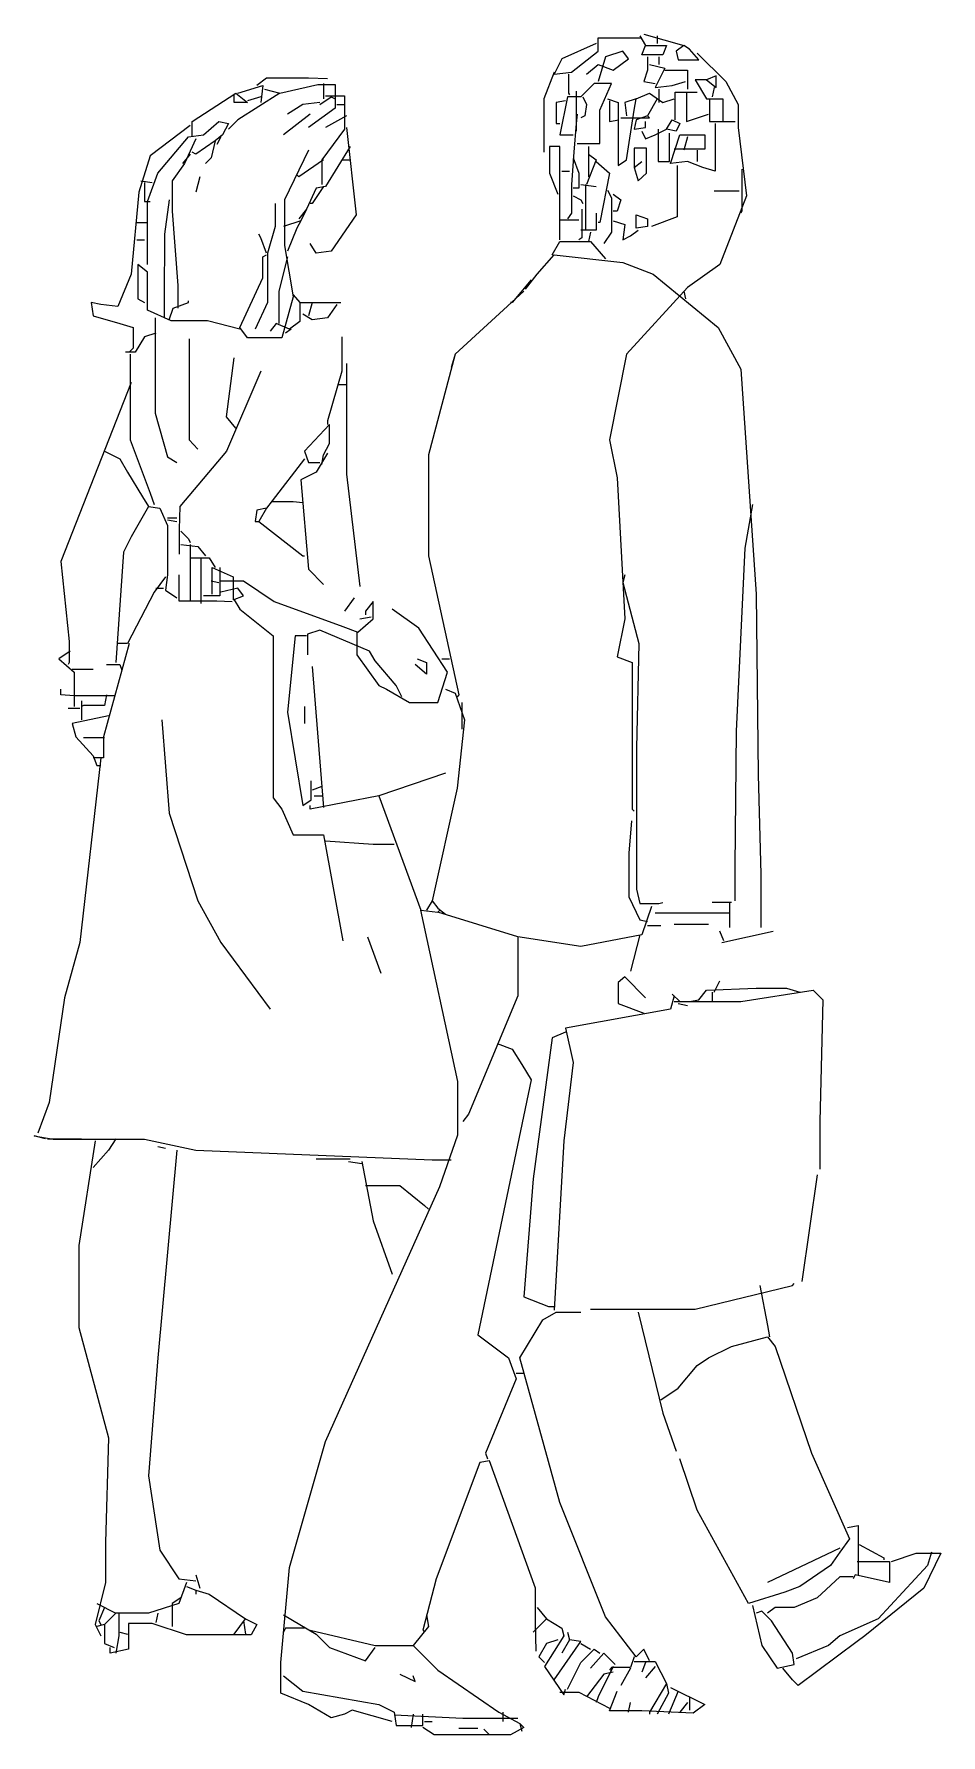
# Model space of a CAD drawing. Header units: millimetres. Extents: x 235.1 to 282.7, y 315.1 to 404.4.
import ezdxf

# ---------------------------------------------------------------- set-up
doc = ezdxf.new("R2010")
doc.units = ezdxf.units.MM
doc.layers.add('Standard', color=7, linetype='Continuous')

msp = doc.modelspace()

# ---------------------------------------------------------------- linework, layer by layer
at = {"layer": 'Standard', "linetype": 'Continuous'}
for points in [[(264.58, 403.853), (262.78, 403.053), (262.38, 402.253), (263.28, 402.353), (264.68, 403.453), (264.68, 404.153), (266.98, 404.153)], [(264.58, 403.853), (262.78, 403.053), (262.38, 402.253), (263.28, 402.353), (264.68, 403.453), (264.68, 404.153), (266.98, 404.153)], [(266.88, 404.253), (267.18, 403.753), (268.28, 403.753), (268.08, 403.253), (266.98, 403.253), (267.18, 403.753)], [(266.88, 404.253), (267.18, 403.753), (268.28, 403.753), (268.08, 403.253), (266.98, 403.253), (267.18, 403.753)], [(267.08, 404.353), (269.18, 403.753)], [(267.78, 404.253), (267.78, 403.853)], [(267.78, 404.253), (267.78, 403.853)], [(267.78, 404.253), (267.78, 403.853)], [(267.78, 404.253), (267.78, 403.853)], [(267.78, 404.253), (267.78, 403.853)], [(267.78, 404.253), (267.78, 403.853)], [(269.18, 403.753), (268.78, 403.453), (268.88, 403.003), (269.98, 403.003), (269.48, 403.553), (269.18, 403.753)], [(269.18, 403.753), (268.78, 403.453), (268.88, 403.003), (269.98, 403.003), (269.48, 403.553), (269.18, 403.753)], [(269.18, 403.753), (268.78, 403.453), (268.88, 403.003), (269.98, 403.003), (269.48, 403.553), (269.18, 403.753)], [(269.18, 403.753), (268.78, 403.453), (268.88, 403.003), (269.98, 403.003), (269.48, 403.553), (269.18, 403.753)], [(264.08, 402.253), (264.68, 402.753), (265.48, 402.453), (266.28, 403.053), (265.98, 403.453), (265.08, 403.153), (264.68, 401.853)], [(264.08, 402.253), (264.68, 402.753), (265.48, 402.453), (266.28, 403.053), (265.98, 403.453), (265.08, 403.153), (264.68, 401.853)], [(269.88, 403.353), (271.38, 401.853), (272.03, 400.653), (272.03, 399.453), (272.48, 395.853), (271.08, 392.253), (269.38, 391.053), (266.18, 387.553), (265.28, 383.053), (265.68, 381.053), (266.08, 373.653), (265.68, 371.653), (266.48, 371.353), (266.48, 368.053), (266.48, 363.653), (266.58, 363.553)], [(269.88, 403.353), (271.38, 401.853), (272.03, 400.653), (272.03, 399.453), (272.48, 395.853), (271.08, 392.253), (269.38, 391.053), (266.18, 387.553), (265.28, 383.053), (265.68, 381.053), (266.08, 373.653), (265.68, 371.653), (266.48, 371.353), (266.48, 368.053), (266.48, 363.653), (266.58, 363.553)], [(269.88, 403.353), (271.38, 401.853), (272.03, 400.653), (272.03, 399.453), (272.48, 395.853), (271.08, 392.253), (269.38, 391.053), (266.18, 387.553), (265.28, 383.053), (265.68, 381.053), (266.08, 373.653), (265.68, 371.653), (266.48, 371.353), (266.48, 368.053), (266.48, 363.653), (266.58, 363.553)], [(269.88, 403.353), (271.38, 401.853), (272.03, 400.653), (272.03, 399.453), (272.48, 395.853), (271.08, 392.253), (269.38, 391.053), (266.18, 387.553), (265.28, 383.053), (265.68, 381.053), (266.08, 373.653), (265.68, 371.653), (266.48, 371.353), (266.48, 368.053), (266.48, 363.653), (266.58, 363.553)], [(269.88, 403.353), (271.38, 401.853), (272.03, 400.653), (272.03, 399.453), (272.48, 395.853), (271.08, 392.253), (269.38, 391.053), (266.18, 387.553), (265.28, 383.053), (265.68, 381.053), (266.08, 373.653), (265.68, 371.653), (266.48, 371.353), (266.48, 368.053), (266.48, 363.653), (266.58, 363.553)], [(269.88, 403.353), (271.38, 401.853), (272.03, 400.653), (272.03, 399.453), (272.48, 395.853), (271.08, 392.253), (269.38, 391.053), (266.18, 387.553), (265.28, 383.053), (265.68, 381.053), (266.08, 373.653), (265.68, 371.653), (266.48, 371.353), (266.48, 368.053), (266.48, 363.653), (266.58, 363.553)], [(269.88, 403.353), (271.38, 401.853), (272.03, 400.653), (272.03, 399.453), (272.48, 395.853), (271.08, 392.253), (269.38, 391.053), (266.18, 387.553), (265.28, 383.053), (265.68, 381.053), (266.08, 373.653), (265.68, 371.653), (266.48, 371.353), (266.48, 368.053), (266.48, 363.653), (266.58, 363.553)], [(269.88, 403.353), (271.38, 401.853), (272.03, 400.653), (272.03, 399.453), (272.48, 395.853), (271.08, 392.253), (269.38, 391.053), (266.18, 387.553), (265.28, 383.053), (265.68, 381.053), (266.08, 373.653), (265.68, 371.653), (266.48, 371.353), (266.48, 368.053), (266.48, 363.653), (266.58, 363.553)], [(267.28, 403.153), (267.28, 402.453), (267.08, 401.853), (267.68, 401.753)], [(267.28, 403.153), (267.28, 402.453), (267.08, 401.853), (267.68, 401.753)], [(267.28, 403.153), (267.28, 402.453), (267.08, 401.853), (267.68, 401.753)], [(267.38, 402.753), (268.18, 402.553), (267.68, 401.553), (268.58, 401.653), (269.28, 401.853)], [(267.88, 403.153), (267.88, 402.753)], [(267.88, 403.153), (267.88, 402.753)], [(267.88, 403.153), (267.88, 402.753)], [(250.48, 402.003), (249.48, 402.028), (247.28, 402.028), (246.78, 401.653)], [(250.48, 402.003), (249.48, 402.028), (247.28, 402.028), (246.78, 401.653)], [(250.48, 402.003), (249.48, 402.028), (247.28, 402.028), (246.78, 401.653)], [(250.48, 402.003), (249.48, 402.028), (247.28, 402.028), (246.78, 401.653)], [(250.48, 402.003), (249.48, 402.028), (247.28, 402.028), (246.78, 401.653)], [(250.48, 402.003), (249.48, 402.028), (247.28, 402.028), (246.78, 401.653)], [(262.38, 402.353), (261.83, 400.953), (261.83, 398.153)], [(262.38, 402.353), (261.83, 400.953), (261.83, 398.153)], [(262.38, 402.353), (261.83, 400.953), (261.83, 398.153)], [(263.13, 402.253), (263.13, 401.253), (263.18, 401.153)], [(263.13, 402.253), (263.13, 401.253), (263.18, 401.153)], [(263.13, 402.253), (263.13, 401.253), (263.18, 401.153)], [(263.13, 402.253), (263.13, 401.253), (263.18, 401.153)], [(268.18, 402.453), (269.38, 402.453), (269.38, 401.453)], [(268.18, 402.453), (269.38, 402.453), (269.38, 401.453)], [(268.18, 402.453), (269.38, 402.453), (269.38, 401.453)], [(270.38, 401.953), (269.78, 401.953), (270.38, 400.953), (271.23, 400.953), (271.23, 399.753)], [(270.38, 401.953), (270.88, 401.553), (270.88, 402.153), (270.38, 401.953)], [(243.38, 398.953), (243.38, 399.753), (245.68, 401.253), (246.28, 400.753), (245.58, 400.753), (245.58, 401.153)], [(243.38, 398.953), (243.38, 399.753), (245.68, 401.253), (246.28, 400.753), (245.58, 400.753), (245.58, 401.153)], [(243.38, 398.953), (243.38, 399.753), (245.68, 401.253), (246.28, 400.753), (245.58, 400.753), (245.58, 401.153)], [(243.38, 398.953), (243.38, 399.753), (245.68, 401.253), (246.28, 400.753), (245.58, 400.753), (245.58, 401.153)], [(243.38, 398.953), (243.38, 399.753), (245.68, 401.253), (246.28, 400.753), (245.58, 400.753), (245.58, 401.153)], [(247.18, 401.453), (247.98, 401.253), (245.78, 399.853), (245.28, 399.353)], [(245.78, 401.253), (247.08, 401.653), (246.98, 400.753)], [(246.98, 401.053), (246.28, 400.853)], [(247.98, 401.253), (249.98, 401.703), (250.88, 401.703), (250.88, 400.453), (249.48, 399.453)], [(247.98, 401.253), (249.98, 401.703), (250.88, 401.703), (250.88, 400.453), (249.48, 399.453)], [(247.98, 401.253), (249.98, 401.703), (250.88, 401.703), (250.88, 400.453), (249.48, 399.453)], [(250.08, 400.653), (250.68, 401.053), (250.88, 400.953)], [(250.38, 401.103), (251.38, 401.103), (251.38, 399.353), (250.18, 397.753), (250.18, 396.453)], [(250.28, 401.753), (250.28, 400.953)], [(250.28, 401.753), (250.28, 400.953)], [(250.28, 401.753), (250.28, 400.953)], [(263.58, 398.603), (264.78, 398.603), (264.78, 400.353), (265.38, 401.753), (264.48, 401.753), (263.78, 401.053), (263.08, 401.053), (262.68, 399.053), (263.38, 399.053)], [(263.53, 401.353), (263.53, 399.253), (263.48, 399.253)], [(263.88, 401.053), (264.08, 400.653), (263.98, 400.053), (263.78, 399.953)], [(266.68, 400.953), (267.38, 401.253), (268.08, 400.753), (268.68, 400.953)], [(266.68, 400.953), (267.38, 401.253), (268.08, 400.753), (268.68, 400.953)], [(266.68, 400.953), (267.38, 401.253), (268.08, 400.753), (268.68, 400.953)], [(266.68, 400.953), (267.38, 401.253), (268.08, 400.753), (268.68, 400.953)], [(266.68, 400.953), (267.38, 401.253), (268.08, 400.753), (268.68, 400.953)], [(267.88, 401.453), (267.88, 400.753)], [(268.73, 399.853), (268.73, 401.303), (269.88, 401.303)], [(269.33, 401.253), (269.33, 399.753), (270.48, 400.153)], [(269.33, 401.253), (269.33, 399.753), (270.48, 400.153)], [(269.33, 401.253), (269.33, 399.753), (270.48, 400.153)], [(269.33, 401.253), (269.33, 399.753), (270.48, 400.153)], [(270.78, 401.553), (270.68, 401.053)], [(270.78, 401.553), (270.68, 401.053)], [(270.78, 401.553), (270.68, 401.053)], [(249.58, 400.153), (248.18, 399.053)], [(249.58, 400.153), (248.18, 399.053)], [(249.58, 400.153), (248.18, 399.053)], [(250.08, 400.753), (249.18, 400.653), (248.38, 400.153)], [(250.08, 400.753), (249.18, 400.653), (248.38, 400.153)], [(250.08, 400.753), (249.18, 400.653), (248.38, 400.153)], [(250.08, 400.753), (249.18, 400.653), (248.38, 400.153)], [(250.08, 400.753), (249.18, 400.653), (248.38, 400.153)], [(250.08, 400.753), (249.18, 400.653), (248.38, 400.153)], [(250.08, 400.753), (249.18, 400.653), (248.38, 400.153)], [(250.08, 400.753), (249.18, 400.653), (248.38, 400.153)], [(250.98, 400.653), (251.38, 400.653)], [(262.98, 400.853), (262.48, 400.753), (262.48, 399.653), (262.68, 399.653)], [(263.58, 400.153), (263.53, 399.653), (263.405, 398.153), (263.292, 396.453), (263.292, 394.953), (263.08, 394.653)], [(263.58, 400.153), (263.53, 399.653), (263.405, 398.153), (263.292, 396.453), (263.292, 394.953), (263.08, 394.653)], [(263.58, 400.153), (263.53, 399.653), (263.405, 398.153), (263.292, 396.453), (263.292, 394.953), (263.08, 394.653)], [(265.18, 400.953), (265.73, 400.753), (265.73, 397.453), (266.18, 397.753), (266.58, 400.353), (266.68, 400.953), (266.08, 400.753), (266.18, 400.053)], [(265.18, 400.953), (265.73, 400.753), (265.73, 397.453), (266.18, 397.753), (266.58, 400.353), (266.68, 400.953), (266.08, 400.753), (266.18, 400.053)], [(265.18, 400.953), (265.73, 400.753), (265.73, 397.453), (266.18, 397.753), (266.58, 400.353), (266.68, 400.953), (266.08, 400.753), (266.18, 400.053)], [(265.18, 400.953), (265.73, 400.753), (265.73, 397.453), (266.18, 397.753), (266.58, 400.353), (266.68, 400.953), (266.08, 400.753), (266.18, 400.053)], [(265.18, 400.953), (265.73, 400.753), (265.73, 397.453), (266.18, 397.753), (266.58, 400.353), (266.68, 400.953), (266.08, 400.753), (266.18, 400.053)], [(265.28, 400.853), (265.28, 399.753), (265.78, 399.853)], [(265.28, 400.853), (265.28, 399.753), (265.78, 399.853)], [(265.28, 400.853), (265.28, 399.753), (265.78, 399.853)], [(267.78, 400.953), (267.28, 400.053), (266.68, 399.853), (266.58, 399.353), (267.18, 399.453), (267.18, 399.753)], [(270.53, 400.953), (270.53, 399.753), (271.88, 399.753)], [(243.28, 399.553), (241.18, 397.953), (240.58, 396.053), (240.18, 391.753), (239.48, 390.053), (238.58, 390.153), (238.08, 390.253), (238.18, 389.553), (239.58, 389.153), (240.28, 388.953), (240.28, 387.853), (240.08, 387.653)], [(241.03, 392.253), (241.03, 395.553), (241.58, 397.053), (243.18, 398.953), (243.98, 399.053), (244.78, 399.753), (245.28, 399.653), (244.98, 399.053), (244.58, 398.753), (244.38, 397.853), (244.08, 397.553)], [(241.03, 392.253), (241.03, 395.553), (241.58, 397.053), (243.18, 398.953), (243.98, 399.053), (244.78, 399.753), (245.28, 399.653), (244.98, 399.053), (244.58, 398.753), (244.38, 397.853), (244.08, 397.553)], [(251.48, 399.453), (251.98, 394.853), (250.68, 392.953), (249.88, 392.853), (249.58, 393.353)], [(251.48, 400.053), (250.38, 399.453)], [(251.48, 400.053), (250.38, 399.453)], [(251.48, 400.053), (250.38, 399.453)], [(251.48, 400.053), (250.38, 399.453)], [(265.88, 399.953), (267.38, 399.953), (267.28, 400.053)], [(266.98, 399.253), (267.18, 398.853), (267.68, 399.053), (268.28, 399.353)], [(266.98, 399.253), (267.18, 398.853), (267.68, 399.053), (268.28, 399.353)], [(266.98, 399.253), (267.18, 398.853), (267.68, 399.053), (268.28, 399.353)], [(266.98, 399.253), (267.18, 398.853), (267.68, 399.053), (268.28, 399.353)], [(266.98, 399.253), (267.18, 398.853), (267.68, 399.053), (268.28, 399.353)], [(266.98, 399.253), (267.18, 398.853), (267.68, 399.053), (268.28, 399.353)], [(266.98, 399.253), (267.18, 398.853), (267.68, 399.053), (268.28, 399.353)], [(266.98, 399.253), (267.18, 398.853), (267.68, 399.053), (268.28, 399.353)], [(267.83, 399.353), (267.83, 397.653), (268.43, 397.653), (268.43, 399.153)], [(268.58, 399.853), (268.98, 399.653), (268.78, 399.253), (268.28, 399.353), (268.58, 399.853)], [(268.58, 399.853), (268.98, 399.653), (268.78, 399.253), (268.28, 399.353), (268.58, 399.853)], [(268.58, 399.853), (268.98, 399.653), (268.78, 399.253), (268.28, 399.353), (268.58, 399.853)], [(270.83, 399.653), (270.83, 397.153), (270.18, 397.353), (269.38, 397.653), (268.48, 397.553), (268.98, 399.053), (270.28, 399.053), (270.28, 398.303), (268.68, 398.303)], [(270.83, 399.653), (270.83, 397.153), (270.18, 397.353), (269.38, 397.653), (268.48, 397.553), (268.98, 399.053), (270.28, 399.053), (270.28, 398.303), (268.68, 398.303)], [(270.83, 399.653), (270.83, 397.153), (270.18, 397.353), (269.38, 397.653), (268.48, 397.553), (268.98, 399.053), (270.28, 399.053), (270.28, 398.303), (268.68, 398.303)], [(270.83, 399.653), (270.83, 397.153), (270.18, 397.353), (269.38, 397.653), (268.48, 397.553), (268.98, 399.053), (270.28, 399.053), (270.28, 398.303), (268.68, 398.303)], [(243.58, 398.853), (242.98, 397.553), (242.33, 396.653), (242.33, 395.053), (242.63, 391.153), (242.63, 389.953)], [(243.58, 398.853), (242.98, 397.553), (242.33, 396.653), (242.33, 395.053), (242.63, 391.153), (242.63, 389.953)], [(244.58, 398.753), (243.58, 398.053), (243.38, 398.153)], [(244.58, 398.753), (243.58, 398.053), (243.38, 398.153)], [(244.58, 398.753), (243.58, 398.053), (243.38, 398.153)], [(244.58, 398.753), (243.58, 398.053), (243.38, 398.153)], [(244.58, 398.753), (243.58, 398.053), (243.38, 398.153)], [(244.88, 398.953), (244.68, 398.553)], [(244.88, 398.953), (244.68, 398.553)], [(251.68, 398.453), (250.38, 396.353), (249.88, 396.253), (249.38, 395.153), (248.98, 394.653)], [(262.68, 393.553), (262.68, 395.953), (262.68, 398.453), (262.13, 398.453), (262.13, 397.053), (262.58, 395.953)], [(264.18, 398.453), (264.18, 396.853)], [(264.18, 398.453), (264.18, 396.853)], [(264.18, 398.453), (264.18, 396.853)], [(264.18, 398.453), (264.18, 396.853)], [(266.58, 397.353), (266.78, 396.653), (267.23, 397.053), (267.23, 398.353), (266.58, 398.353), (266.58, 397.353), (266.98, 397.653)], [(266.58, 397.353), (266.78, 396.653), (267.23, 397.053), (267.23, 398.353), (266.58, 398.353), (266.58, 397.353), (266.98, 397.653)], [(266.58, 397.353), (266.78, 396.653), (267.23, 397.053), (267.23, 398.353), (266.58, 398.353), (266.58, 397.353), (266.98, 397.653)], [(266.58, 397.353), (266.78, 396.653), (267.23, 397.053), (267.23, 398.353), (266.58, 398.353), (266.58, 397.353), (266.98, 397.653)], [(269.38, 398.953), (269.18, 398.253)], [(243.28, 398.053), (242.88, 397.553)], [(243.28, 398.053), (242.88, 397.553)], [(243.28, 398.053), (242.88, 397.553)], [(243.28, 398.053), (242.88, 397.553)], [(243.28, 398.053), (242.88, 397.553)], [(243.28, 398.053), (242.88, 397.553)], [(243.28, 398.053), (242.88, 397.553)], [(243.28, 398.053), (242.88, 397.553)], [(243.28, 398.053), (242.88, 397.553)], [(243.28, 398.053), (242.88, 397.553)], [(243.28, 398.053), (242.88, 397.553)], [(243.28, 398.053), (242.88, 397.553)], [(243.28, 398.053), (242.88, 397.553)], [(243.28, 398.053), (242.88, 397.553)], [(243.28, 398.053), (242.88, 397.553)], [(243.28, 398.053), (242.88, 397.553)], [(249.48, 398.253), (248.23, 395.653), (248.23, 393.253), (248.68, 390.553), (248.08, 388.403), (246.28, 388.403), (245.88, 388.953), (247.08, 391.553), (247.08, 392.653), (247.28, 392.753)], [(249.48, 398.253), (248.23, 395.653), (248.23, 393.253), (248.68, 390.553), (248.08, 388.403), (246.28, 388.403), (245.88, 388.953), (247.08, 391.553), (247.08, 392.653), (247.28, 392.753)], [(250.28, 397.753), (248.98, 396.853), (248.88, 396.953)], [(250.28, 397.753), (248.98, 396.853), (248.88, 396.953)], [(251.28, 397.753), (251.68, 397.753)], [(251.28, 397.753), (251.68, 397.753)], [(263.38, 397.853), (263.68, 397.053), (263.68, 396.253), (263.38, 396.253)], [(263.38, 397.853), (263.68, 397.053), (263.68, 396.253), (263.38, 396.253)], [(263.38, 397.853), (263.68, 397.053), (263.68, 396.253), (263.38, 396.253)], [(263.38, 397.853), (263.68, 397.053), (263.68, 396.253), (263.38, 396.253)], [(264.18, 398.053), (264.58, 397.753), (264.08, 396.453)], [(264.18, 398.053), (264.58, 397.753), (264.08, 396.453)], [(264.18, 398.053), (264.58, 397.753), (264.08, 396.453)], [(264.18, 398.053), (264.58, 397.753), (264.08, 396.453)], [(264.18, 398.053), (264.58, 397.753), (264.08, 396.453)], [(264.58, 397.653), (265.28, 397.053), (264.78, 394.453), (264.68, 394.453)], [(264.58, 397.653), (265.28, 397.053), (264.78, 394.453), (264.68, 394.453)], [(268.83, 397.453), (268.83, 394.753), (267.48, 394.253)], [(268.83, 397.453), (268.83, 394.753), (267.48, 394.253)], [(269.88, 398.253), (269.88, 397.653)], [(269.88, 398.253), (269.88, 397.653)], [(240.68, 396.653), (241.28, 396.553)], [(240.88, 396.553), (240.88, 395.553), (241.18, 395.553)], [(240.88, 396.553), (240.88, 395.553), (241.18, 395.553)], [(240.88, 396.553), (240.88, 395.553), (241.18, 395.553)], [(240.88, 396.553), (240.88, 395.553), (241.18, 395.553)], [(240.88, 396.553), (240.88, 395.553), (241.18, 395.553)], [(240.88, 396.553), (240.88, 395.553), (241.18, 395.553)], [(243.78, 396.853), (243.58, 396.053)], [(243.78, 396.853), (243.58, 396.053)], [(243.78, 396.853), (243.58, 396.053)], [(243.78, 396.853), (243.58, 396.053)], [(243.78, 396.853), (243.58, 396.053)], [(243.78, 396.853), (243.58, 396.053)], [(243.78, 396.853), (243.58, 396.053)], [(262.78, 397.153), (263.18, 397.153)], [(272.23, 397.253), (272.23, 395.053), (272.18, 394.953)], [(272.23, 397.253), (272.23, 395.053), (272.18, 394.953)], [(272.23, 397.253), (272.23, 395.053), (272.18, 394.953)], [(272.23, 397.253), (272.23, 395.053), (272.18, 394.953)], [(272.23, 397.253), (272.23, 395.053), (272.18, 394.953)], [(272.23, 397.253), (272.23, 395.053), (272.18, 394.953)], [(272.23, 397.253), (272.23, 395.053), (272.18, 394.953)], [(242.18, 395.653), (241.93, 393.853), (241.905, 390.453), (241.905, 389.453)], [(250.28, 396.353), (249.68, 395.453), (249.58, 395.453)], [(250.28, 396.353), (249.68, 395.453), (249.58, 395.453)], [(250.28, 396.353), (249.68, 395.453), (249.58, 395.453)], [(250.28, 396.353), (249.68, 395.453), (249.58, 395.453)], [(263.38, 395.853), (263.78, 395.653), (263.88, 395.453)], [(263.38, 395.853), (263.78, 395.653), (263.88, 395.453)], [(263.38, 395.853), (263.78, 395.653), (263.88, 395.453)], [(263.38, 395.853), (263.78, 395.653), (263.88, 395.453)], [(263.38, 395.853), (263.78, 395.653), (263.88, 395.453)], [(263.38, 395.853), (263.78, 395.653), (263.88, 395.453)], [(263.38, 395.853), (263.78, 395.653), (263.88, 395.453)], [(263.78, 396.453), (264.58, 396.353)], [(263.78, 396.453), (264.58, 396.353)], [(264.03, 396.453), (264.03, 394.053)], [(264.03, 396.453), (264.03, 394.053)], [(264.03, 396.453), (264.03, 394.053)], [(265.18, 396.153), (265.38, 395.753), (265.38, 393.953), (264.98, 393.353)], [(265.18, 396.153), (265.38, 395.753), (265.38, 393.953), (264.98, 393.353)], [(265.48, 395.953), (265.88, 395.653), (265.68, 395.053), (265.48, 395.053)], [(265.48, 395.953), (265.88, 395.653), (265.68, 395.053), (265.48, 395.053)], [(272.08, 396.103), (270.78, 396.103)], [(272.08, 396.103), (270.78, 396.103)], [(272.08, 396.103), (270.78, 396.103)], [(247.73, 395.453), (247.73, 394.253), (247.33, 392.853), (247.33, 390.253), (246.68, 388.853)], [(247.73, 395.453), (247.73, 394.253), (247.33, 392.853), (247.33, 390.253), (246.68, 388.853)], [(247.73, 395.453), (247.73, 394.253), (247.33, 392.853), (247.33, 390.253), (246.68, 388.853)], [(247.73, 395.453), (247.73, 394.253), (247.33, 392.853), (247.33, 390.253), (246.68, 388.853)], [(247.73, 395.453), (247.73, 394.253), (247.33, 392.853), (247.33, 390.253), (246.68, 388.853)], [(247.73, 395.453), (247.73, 394.253), (247.33, 392.853), (247.33, 390.253), (246.68, 388.853)], [(247.73, 395.453), (247.73, 394.253), (247.33, 392.853), (247.33, 390.253), (246.68, 388.853)], [(249.38, 395.153), (249.08, 394.553), (248.18, 394.253)], [(249.38, 395.153), (249.08, 394.553), (248.18, 394.253)], [(249.38, 395.153), (249.08, 394.553), (248.18, 394.253)], [(249.38, 395.153), (249.08, 394.553), (248.18, 394.253)], [(263.83, 395.153), (263.83, 393.653), (263.68, 393.553)], [(263.83, 395.153), (263.83, 393.653), (263.68, 393.553)], [(263.83, 395.153), (263.83, 393.653), (263.68, 393.553)], [(263.83, 395.153), (263.83, 393.653), (263.68, 393.553)], [(263.83, 395.153), (263.83, 393.653), (263.68, 393.553)], [(263.83, 395.153), (263.83, 393.653), (263.68, 393.553)], [(264.58, 394.953), (264.58, 394.053), (263.78, 394.053)], [(264.58, 394.953), (264.58, 394.053), (263.78, 394.053)], [(267.28, 394.253), (266.68, 394.153), (266.68, 394.853), (267.28, 394.653), (267.28, 394.253)], [(240.48, 394.453), (240.98, 394.453)], [(247.28, 392.853), (246.98, 393.653), (246.88, 393.853)], [(249.08, 394.553), (248.88, 394.153), (248.38, 392.953)], [(262.68, 394.603), (263.68, 394.603)], [(264.28, 393.953), (264.18, 393.453)], [(264.28, 393.953), (264.18, 393.453)], [(265.48, 394.553), (266.08, 394.353), (265.98, 393.553), (266.38, 393.753), (266.78, 394.053)], [(265.48, 394.553), (266.08, 394.353), (265.98, 393.553), (266.38, 393.753), (266.78, 394.053)], [(265.48, 394.553), (266.08, 394.353), (265.98, 393.553), (266.38, 393.753), (266.78, 394.053)], [(265.48, 394.553), (266.08, 394.353), (265.98, 393.553), (266.38, 393.753), (266.78, 394.053)], [(265.48, 394.553), (266.08, 394.353), (265.98, 393.553), (266.38, 393.753), (266.78, 394.053)], [(265.48, 394.553), (266.08, 394.353), (265.98, 393.553), (266.38, 393.753), (266.78, 394.053)], [(265.48, 394.553), (266.08, 394.353), (265.98, 393.553), (266.38, 393.753), (266.78, 394.053)], [(265.48, 394.553), (266.08, 394.353), (265.98, 393.553), (266.38, 393.753), (266.78, 394.053)], [(240.48, 393.553), (240.88, 393.553)], [(240.48, 393.553), (240.88, 393.553)], [(262.28, 392.753), (262.68, 393.453), (264.28, 393.453), (265.08, 392.553)], [(262.28, 392.753), (262.68, 393.453), (264.28, 393.453), (265.08, 392.553)], [(262.28, 392.753), (262.68, 393.453), (264.28, 393.453), (265.08, 392.553)], [(245.88, 388.853), (244.18, 389.303), (242.28, 389.303), (241.03, 389.853), (241.03, 391.853), (240.53, 392.253), (240.53, 390.453), (240.88, 390.253)], [(248.38, 392.653), (247.93, 390.853), (247.93, 389.153)], [(248.38, 392.653), (247.93, 390.853), (247.93, 389.153)], [(248.38, 392.653), (247.93, 390.853), (247.93, 389.153)], [(260.88, 390.953), (261.48, 391.753), (262.38, 392.753), (265.98, 392.353), (267.58, 391.753), (270.98, 388.953), (272.18, 386.753), (272.98, 374.953), (273.08, 365.453), (273.23, 360.253), (273.23, 357.453)], [(261.18, 391.453), (260.18, 390.253), (260.08, 390.253)], [(261.18, 391.453), (260.18, 390.253), (260.08, 390.253)], [(261.18, 391.453), (260.18, 390.253), (260.08, 390.253)], [(261.18, 391.453), (260.18, 390.253), (260.08, 390.253)], [(261.18, 391.453), (260.18, 390.253), (260.08, 390.253)], [(261.18, 391.453), (260.18, 390.253), (260.08, 390.253)], [(261.18, 391.453), (260.18, 390.253), (260.08, 390.253)], [(261.18, 391.453), (260.18, 390.253), (260.08, 390.253)], [(261.18, 391.453), (260.18, 390.253), (260.08, 390.253)], [(261.18, 391.453), (260.18, 390.253), (260.08, 390.253)], [(242.18, 389.353), (242.38, 389.953), (243.18, 390.253), (243.18, 390.353)], [(242.18, 389.353), (242.38, 389.953), (243.18, 390.253), (243.18, 390.353)], [(248.68, 390.653), (249.03, 390.253), (249.03, 389.253), (248.48, 388.853), (247.78, 389.153), (247.48, 388.753)], [(248.68, 390.653), (249.03, 390.253), (249.03, 389.253), (248.48, 388.853), (247.78, 389.153), (247.48, 388.753)], [(248.68, 390.653), (249.03, 390.253), (249.03, 389.253), (248.48, 388.853), (247.78, 389.153), (247.48, 388.753)], [(248.68, 390.653), (249.03, 390.253), (249.03, 389.253), (248.48, 388.853), (247.78, 389.153), (247.48, 388.753)], [(248.68, 390.653), (249.03, 390.253), (249.03, 389.253), (248.48, 388.853), (247.78, 389.153), (247.48, 388.753)], [(248.68, 390.653), (249.03, 390.253), (249.03, 389.253), (248.48, 388.853), (247.78, 389.153), (247.48, 388.753)], [(248.68, 390.653), (249.03, 390.253), (249.03, 389.253), (248.48, 388.853), (247.78, 389.153), (247.48, 388.753)], [(249.08, 390.253), (251.18, 390.253)], [(249.68, 390.253), (249.48, 389.553)], [(249.68, 390.253), (249.48, 389.553)], [(249.68, 390.253), (249.48, 389.553)], [(260.78, 390.853), (257.18, 387.553), (255.78, 382.253), (255.78, 376.953), (257.38, 369.653), (257.28, 369.553)], [(269.18, 390.853), (269.28, 390.453)], [(241.43, 389.453), (241.43, 384.453), (242.08, 382.153), (242.58, 381.853)], [(250.98, 390.153), (250.48, 389.453), (249.68, 389.353), (249.18, 389.653)], [(250.98, 390.153), (250.48, 389.453), (249.68, 389.353), (249.18, 389.653)], [(250.98, 390.153), (250.48, 389.453), (249.68, 389.353), (249.18, 389.653)], [(250.98, 390.153), (250.48, 389.453), (249.68, 389.353), (249.18, 389.653)], [(250.98, 390.153), (250.48, 389.453), (249.68, 389.353), (249.18, 389.653)], [(250.98, 390.153), (250.48, 389.453), (249.68, 389.353), (249.18, 389.653)], [(250.98, 390.153), (250.48, 389.453), (249.68, 389.353), (249.18, 389.653)], [(250.98, 390.153), (250.48, 389.453), (249.68, 389.353), (249.18, 389.653)], [(241.48, 388.653), (240.88, 388.453), (240.38, 387.653), (239.88, 387.653)], [(241.48, 388.653), (240.88, 388.453), (240.38, 387.653), (239.88, 387.653)], [(241.48, 388.653), (240.88, 388.453), (240.38, 387.653), (239.88, 387.653)], [(241.48, 388.653), (240.88, 388.453), (240.38, 387.653), (239.88, 387.653)], [(248.58, 388.853), (248.28, 388.653)], [(248.58, 388.853), (248.28, 388.653)], [(248.58, 388.853), (248.28, 388.653)], [(243.23, 388.353), (243.23, 383.053), (243.68, 382.553)], [(243.23, 388.353), (243.23, 383.053), (243.68, 382.553)], [(243.23, 388.353), (243.23, 383.053), (243.68, 382.553)], [(243.23, 388.353), (243.23, 383.053), (243.68, 382.553)], [(251.23, 388.453), (251.23, 386.653), (250.48, 384.053), (250.48, 383.853)], [(240.13, 387.553), (240.13, 383.053), (241.18, 380.253), (241.38, 379.653)], [(240.13, 387.553), (240.13, 383.053), (241.18, 380.253), (241.38, 379.653)], [(245.68, 383.653), (245.18, 384.253), (245.58, 387.353)], [(251.48, 387.053), (251.48, 381.253), (252.18, 375.353)], [(251.48, 387.053), (251.48, 381.253), (252.18, 375.353)], [(251.48, 387.053), (251.48, 381.253), (252.18, 375.353)], [(257.18, 387.553), (256.98, 386.853)], [(257.18, 387.553), (256.98, 386.853)], [(240.18, 386.053), (236.48, 376.653), (236.93, 372.453), (236.93, 371.353), (236.88, 371.253)], [(240.18, 386.053), (236.48, 376.653), (236.93, 372.453), (236.93, 371.353), (236.88, 371.253)], [(246.98, 386.653), (245.18, 382.453), (242.73, 379.553), (242.705, 378.353), (242.705, 377.053)], [(246.98, 386.653), (245.18, 382.453), (242.73, 379.553), (242.705, 378.353), (242.705, 377.053)], [(246.98, 386.653), (245.18, 382.453), (242.73, 379.553), (242.705, 378.353), (242.705, 377.053)], [(246.98, 386.653), (245.18, 382.453), (242.73, 379.553), (242.705, 378.353), (242.705, 377.053)], [(251.08, 385.953), (251.48, 385.953)], [(251.08, 385.953), (251.48, 385.953)], [(251.08, 385.953), (251.48, 385.953)], [(250.18, 381.753), (250.28, 382.253), (250.58, 382.853), (250.58, 383.853), (249.28, 382.453), (249.48, 381.853), (250.08, 381.853)], [(238.78, 382.453), (239.58, 382.053), (239.98, 381.353), (240.78, 380.053), (241.08, 379.553), (241.68, 379.453), (242.08, 378.553), (242.08, 375.953), (241.98, 375.153), (242.58, 374.753)], [(238.78, 382.453), (239.58, 382.053), (239.98, 381.353), (240.78, 380.053), (241.08, 379.553), (241.68, 379.453), (242.08, 378.553), (242.08, 375.953), (241.98, 375.153), (242.58, 374.753)], [(238.78, 382.453), (239.58, 382.053), (239.98, 381.353), (240.78, 380.053), (241.08, 379.553), (241.68, 379.453), (242.08, 378.553), (242.08, 375.953), (241.98, 375.153), (242.58, 374.753)], [(250.48, 382.353), (249.88, 381.353), (249.08, 380.953), (249.48, 376.253), (250.28, 375.453)], [(250.48, 382.353), (249.88, 381.353), (249.08, 380.953), (249.48, 376.253), (250.28, 375.453)], [(249.28, 382.053), (247.58, 379.853), (247.28, 379.453), (246.78, 379.353), (246.68, 378.753), (246.88, 378.753)], [(241.08, 379.553), (240.18, 377.953), (239.78, 377.153), (239.38, 371.353)], [(241.08, 379.553), (240.18, 377.953), (239.78, 377.153), (239.38, 371.353)], [(241.08, 379.553), (240.18, 377.953), (239.78, 377.153), (239.38, 371.353)], [(241.08, 379.553), (240.18, 377.953), (239.78, 377.153), (239.38, 371.353)], [(241.08, 379.553), (240.18, 377.953), (239.78, 377.153), (239.38, 371.353)], [(241.08, 379.553), (240.18, 377.953), (239.78, 377.153), (239.38, 371.353)], [(241.08, 379.553), (240.18, 377.953), (239.78, 377.153), (239.38, 371.353)], [(241.08, 379.553), (240.18, 377.953), (239.78, 377.153), (239.38, 371.353)], [(241.08, 379.553), (240.18, 377.953), (239.78, 377.153), (239.38, 371.353)], [(247.58, 379.803), (248.68, 379.803), (249.18, 379.753)], [(247.58, 379.803), (248.68, 379.803), (249.18, 379.753)], [(247.58, 379.803), (248.68, 379.803), (249.18, 379.753)], [(247.58, 379.803), (248.68, 379.803), (249.18, 379.753)], [(272.78, 379.653), (272.38, 377.353), (271.93, 367.753), (271.855, 360.653), (271.855, 358.853)], [(272.78, 379.653), (272.38, 377.353), (271.93, 367.753), (271.855, 360.653), (271.855, 358.853)], [(272.78, 379.653), (272.38, 377.353), (271.93, 367.753), (271.855, 360.653), (271.855, 358.853)], [(272.78, 379.653), (272.38, 377.353), (271.93, 367.753), (271.855, 360.653), (271.855, 358.853)], [(272.78, 379.653), (272.38, 377.353), (271.93, 367.753), (271.855, 360.653), (271.855, 358.853)], [(242.08, 378.953), (242.58, 378.953)], [(242.08, 378.953), (242.58, 378.953)], [(242.08, 378.853), (242.58, 378.753)], [(242.08, 378.853), (242.58, 378.753)], [(247.28, 379.453), (246.88, 378.753), (249.18, 376.953), (249.28, 376.953)], [(247.28, 379.453), (246.88, 378.753), (249.18, 376.953), (249.28, 376.953)], [(242.78, 378.253), (243.18, 377.853), (243.28, 377.653)], [(242.78, 378.253), (243.18, 377.853), (243.28, 377.653)], [(242.78, 378.253), (243.18, 377.853), (243.28, 377.653)], [(242.78, 378.253), (243.18, 377.853), (243.28, 377.653)], [(242.78, 377.553), (243.68, 377.453), (244.08, 376.953)], [(242.78, 377.553), (243.68, 377.453), (244.08, 376.953)], [(243.28, 377.553), (243.28, 374.553)], [(243.28, 376.853), (244.28, 376.853), (244.58, 376.353)], [(243.83, 376.853), (243.83, 374.453)], [(242.68, 375.953), (242.68, 374.603), (244.68, 374.603), (245.48, 374.553)], [(242.68, 375.953), (242.68, 374.603), (244.68, 374.603), (245.48, 374.553)], [(244.83, 376.353), (244.83, 374.853), (243.98, 374.853)], [(244.83, 376.353), (244.83, 374.853), (243.98, 374.853)], [(244.43, 374.953), (244.43, 376.353), (245.53, 375.853), (245.53, 374.653), (246.08, 374.853), (245.78, 375.253), (244.88, 375.053)], [(244.43, 374.953), (244.43, 376.353), (245.53, 375.853), (245.53, 374.653), (246.08, 374.853), (245.78, 375.253), (244.88, 375.053)], [(244.43, 374.953), (244.43, 376.353), (245.53, 375.853), (245.53, 374.653), (246.08, 374.853), (245.78, 375.253), (244.88, 375.053)], [(266.08, 375.953), (265.98, 375.553), (266.83, 372.353), (266.705, 366.853), (266.705, 359.453), (266.88, 358.703), (267.88, 358.703), (268.08, 358.753)], [(241.98, 375.853), (241.38, 375.053), (239.98, 372.353), (239.48, 372.353)], [(241.48, 375.253), (241.88, 375.253)], [(244.38, 375.653), (244.78, 375.553)], [(244.88, 375.653), (246.08, 375.653), (247.68, 374.553), (251.28, 373.253), (252.08, 372.953), (252.88, 373.653), (252.88, 374.553), (252.48, 374.053), (252.48, 373.853)], [(244.88, 375.653), (246.08, 375.653), (247.68, 374.553), (251.28, 373.253), (252.08, 372.953), (252.88, 373.653), (252.88, 374.553), (252.48, 374.053), (252.48, 373.853)], [(244.88, 375.653), (246.08, 375.653), (247.68, 374.553), (251.28, 373.253), (252.08, 372.953), (252.88, 373.653), (252.88, 374.553), (252.48, 374.053), (252.48, 373.853)], [(244.88, 375.653), (246.08, 375.653), (247.68, 374.553), (251.28, 373.253), (252.08, 372.953), (252.88, 373.653), (252.88, 374.553), (252.48, 374.053), (252.48, 373.853)], [(244.88, 375.653), (246.08, 375.653), (247.68, 374.553), (251.28, 373.253), (252.08, 372.953), (252.88, 373.653), (252.88, 374.553), (252.48, 374.053), (252.48, 373.853)], [(245.58, 374.653), (245.88, 374.153), (247.63, 372.753), (247.63, 364.253), (248.08, 363.653), (248.68, 362.303), (250.28, 362.303), (251.28, 356.753)], [(245.58, 374.653), (245.88, 374.153), (247.63, 372.753), (247.63, 364.253), (248.08, 363.653), (248.68, 362.303), (250.28, 362.303), (251.28, 356.753)], [(245.58, 374.653), (245.88, 374.153), (247.63, 372.753), (247.63, 364.253), (248.08, 363.653), (248.68, 362.303), (250.28, 362.303), (251.28, 356.753)], [(251.88, 374.753), (251.38, 374.053)], [(251.88, 374.753), (251.38, 374.053)], [(251.88, 374.753), (251.38, 374.053)], [(252.03, 372.953), (252.03, 371.753), (253.18, 370.153), (253.58, 369.953), (254.78, 369.253), (256.28, 369.253), (256.78, 370.853), (255.28, 373.153), (253.88, 374.153)], [(252.18, 373.653), (252.78, 373.753)], [(252.18, 373.653), (252.78, 373.753)], [(252.18, 373.653), (252.78, 373.753)], [(249.38, 372.753), (248.78, 372.753), (248.38, 368.753), (249.18, 363.853), (249.63, 364.153), (249.63, 365.153)], [(249.38, 372.753), (248.78, 372.753), (248.38, 368.753), (249.18, 363.853), (249.63, 364.153), (249.63, 365.153)], [(249.38, 372.753), (248.78, 372.753), (248.38, 368.753), (249.18, 363.853), (249.63, 364.153), (249.63, 365.153)], [(249.38, 372.753), (248.78, 372.753), (248.38, 368.753), (249.18, 363.853), (249.63, 364.153), (249.63, 365.153)], [(249.38, 372.753), (248.78, 372.753), (248.38, 368.753), (249.18, 363.853), (249.63, 364.153), (249.63, 365.153)], [(249.38, 372.753), (248.78, 372.753), (248.38, 368.753), (249.18, 363.853), (249.63, 364.153), (249.63, 365.153)], [(249.38, 372.753), (248.78, 372.753), (248.38, 368.753), (249.18, 363.853), (249.63, 364.153), (249.63, 365.153)], [(249.38, 372.753), (248.78, 372.753), (248.38, 368.753), (249.18, 363.853), (249.63, 364.153), (249.63, 365.153)], [(249.38, 372.753), (248.78, 372.753), (248.38, 368.753), (249.18, 363.853), (249.63, 364.153), (249.63, 365.153)], [(249.38, 372.753), (248.78, 372.753), (248.38, 368.753), (249.18, 363.853), (249.63, 364.153), (249.63, 365.153)], [(249.38, 372.753), (248.78, 372.753), (248.38, 368.753), (249.18, 363.853), (249.63, 364.153), (249.63, 365.153)], [(249.38, 372.753), (248.78, 372.753), (248.38, 368.753), (249.18, 363.853), (249.63, 364.153), (249.63, 365.153)], [(254.38, 369.553), (254.08, 370.153), (252.98, 371.453), (252.68, 371.953), (250.08, 373.053), (249.43, 372.853), (249.43, 371.753)], [(236.98, 371.953), (236.38, 371.553), (237.18, 370.853), (237.18, 369.053)], [(236.98, 371.953), (236.38, 371.553), (237.18, 370.853), (237.18, 369.053)], [(236.98, 371.953), (236.38, 371.553), (237.18, 370.853), (237.18, 369.053)], [(236.98, 371.953), (236.38, 371.553), (237.18, 370.853), (237.18, 369.053)], [(236.98, 371.953), (236.38, 371.553), (237.18, 370.853), (237.18, 369.053)], [(240.08, 372.353), (238.73, 367.453), (238.73, 366.353), (238.18, 366.353)], [(240.08, 372.353), (238.73, 367.453), (238.73, 366.353), (238.18, 366.353)], [(240.08, 372.353), (238.73, 367.453), (238.73, 366.353), (238.18, 366.353)], [(240.08, 372.353), (238.73, 367.453), (238.73, 366.353), (238.18, 366.353)], [(240.08, 372.353), (238.73, 367.453), (238.73, 366.353), (238.18, 366.353)], [(240.08, 372.353), (238.73, 367.453), (238.73, 366.353), (238.18, 366.353)], [(240.08, 372.353), (238.73, 367.453), (238.73, 366.353), (238.18, 366.353)], [(255.18, 371.553), (255.68, 371.353), (255.68, 370.753), (255.08, 371.253)], [(255.18, 371.553), (255.68, 371.353), (255.68, 370.753), (255.08, 371.253)], [(255.18, 371.553), (255.68, 371.353), (255.68, 370.753), (255.08, 371.253)], [(255.18, 371.553), (255.68, 371.353), (255.68, 370.753), (255.08, 371.253)], [(255.18, 371.553), (255.68, 371.353), (255.68, 370.753), (255.08, 371.253)], [(255.18, 371.553), (255.68, 371.353), (255.68, 370.753), (255.08, 371.253)], [(256.48, 371.553), (256.88, 371.553)], [(256.48, 371.553), (256.88, 371.553)], [(237.08, 371.003), (238.18, 371.003)], [(237.08, 371.003), (238.18, 371.003)], [(238.88, 371.253), (239.58, 371.253), (239.68, 370.953)], [(238.88, 371.253), (239.58, 371.253), (239.68, 370.953)], [(238.88, 371.253), (239.58, 371.253), (239.68, 370.953)], [(238.88, 371.253), (239.58, 371.253), (239.68, 370.953)], [(249.68, 371.153), (250.28, 363.753)], [(239.28, 369.603), (237.18, 369.603), (236.48, 369.653), (236.48, 369.953)], [(256.68, 369.953), (257.18, 369.753), (257.68, 368.353), (257.28, 364.753), (255.98, 358.853), (256.28, 358.453), (256.68, 358.153)], [(256.68, 369.953), (257.18, 369.753), (257.68, 368.353), (257.28, 364.753), (255.98, 358.853), (256.28, 358.453), (256.68, 358.153)], [(256.68, 369.953), (257.18, 369.753), (257.68, 368.353), (257.28, 364.753), (255.98, 358.853), (256.28, 358.453), (256.68, 358.153)], [(236.88, 368.953), (237.48, 368.953)], [(236.88, 368.953), (237.48, 368.953)], [(236.88, 368.953), (237.48, 368.953)], [(236.88, 368.953), (237.48, 368.953)], [(238.88, 369.653), (238.78, 369.103), (237.68, 369.103), (237.58, 369.053)], [(238.88, 369.653), (238.78, 369.103), (237.68, 369.103), (237.58, 369.053)], [(238.88, 369.653), (238.78, 369.103), (237.68, 369.103), (237.58, 369.053)], [(238.88, 369.653), (238.78, 369.103), (237.68, 369.103), (237.58, 369.053)], [(238.88, 369.653), (238.78, 369.103), (237.68, 369.103), (237.58, 369.053)], [(237.58, 369.353), (237.58, 368.353)], [(237.58, 369.353), (237.58, 368.353)], [(237.58, 369.353), (237.58, 368.353)], [(237.58, 369.353), (237.58, 368.353)], [(249.28, 369.053), (249.28, 368.153)], [(249.28, 369.053), (249.28, 368.153)], [(249.28, 369.053), (249.28, 368.153)], [(257.53, 369.253), (257.53, 367.853)], [(257.53, 369.253), (257.53, 367.853)], [(257.53, 369.253), (257.53, 367.853)], [(257.53, 369.253), (257.53, 367.853)], [(257.53, 369.253), (257.53, 367.853)], [(257.53, 369.253), (257.53, 367.853)], [(257.53, 369.253), (257.53, 367.853)], [(257.53, 369.253), (257.53, 367.853)], [(257.53, 369.253), (257.53, 367.853)], [(257.53, 369.253), (257.53, 367.853)], [(238.98, 368.553), (237.08, 368.153), (237.28, 367.453), (238.18, 366.453), (238.38, 365.953), (238.58, 365.953)], [(241.78, 368.353), (242.18, 363.453), (243.68, 358.853), (244.88, 356.653), (247.48, 353.153)], [(241.78, 368.353), (242.18, 363.453), (243.68, 358.853), (244.88, 356.653), (247.48, 353.153)], [(238.78, 367.403), (237.68, 367.403)], [(238.78, 367.403), (237.68, 367.403)], [(238.58, 366.353), (237.48, 356.653), (236.68, 353.753), (235.88, 348.253), (235.28, 346.653)], [(238.58, 366.353), (237.48, 356.653), (236.68, 353.753), (235.88, 348.253), (235.28, 346.653)], [(238.58, 366.353), (237.48, 356.653), (236.68, 353.753), (235.88, 348.253), (235.28, 346.653)], [(238.58, 366.353), (237.48, 356.653), (236.68, 353.753), (235.88, 348.253), (235.28, 346.653)], [(238.58, 366.353), (237.48, 356.653), (236.68, 353.753), (235.88, 348.253), (235.28, 346.653)], [(256.68, 365.553), (253.18, 364.353), (255.38, 358.353)], [(256.68, 365.553), (253.18, 364.353), (255.38, 358.353)], [(256.68, 365.553), (253.18, 364.353), (255.38, 358.353)], [(256.68, 365.553), (253.18, 364.353), (255.38, 358.353)], [(253.18, 364.353), (249.58, 363.653), (249.58, 363.853)], [(253.18, 364.353), (249.58, 363.653), (249.58, 363.853)], [(253.18, 364.353), (249.58, 363.653), (249.58, 363.853)], [(253.18, 364.353), (249.58, 363.653), (249.58, 363.853)], [(253.18, 364.353), (249.58, 363.653), (249.58, 363.853)], [(253.18, 364.353), (249.58, 363.653), (249.58, 363.853)], [(253.18, 364.353), (249.58, 363.653), (249.58, 363.853)], [(253.18, 364.353), (249.58, 363.653), (249.58, 363.853)], [(253.18, 364.353), (249.58, 363.653), (249.58, 363.853)], [(253.18, 364.353), (249.58, 363.653), (249.58, 363.853)], [(253.18, 364.353), (249.58, 363.653), (249.58, 363.853)], [(253.18, 364.353), (249.58, 363.653), (249.58, 363.853)], [(253.18, 364.353), (249.58, 363.653), (249.58, 363.853)], [(253.18, 364.353), (249.58, 363.653), (249.58, 363.853)], [(253.18, 364.353), (249.58, 363.653), (249.58, 363.853)], [(253.18, 364.353), (249.58, 363.653), (249.58, 363.853)], [(253.18, 364.353), (249.58, 363.653), (249.58, 363.853)], [(253.18, 364.353), (249.58, 363.653), (249.58, 363.853)], [(253.18, 364.353), (249.58, 363.653), (249.58, 363.853)], [(250.18, 364.853), (249.68, 364.653)], [(249.78, 364.353), (250.18, 364.353)], [(249.78, 364.353), (250.18, 364.353)], [(249.78, 364.353), (250.18, 364.353)], [(249.78, 364.353), (250.18, 364.353)], [(249.78, 364.353), (250.18, 364.353)], [(249.78, 364.353), (250.18, 364.353)], [(249.78, 364.353), (250.18, 364.353)], [(249.78, 364.353), (250.18, 364.353)], [(266.43, 363.053), (266.305, 361.353), (266.305, 359.053), (266.88, 357.853), (267.28, 357.753)], [(266.43, 363.053), (266.305, 361.353), (266.305, 359.053), (266.88, 357.853), (267.28, 357.753)], [(250.38, 362.003), (252.88, 361.828), (253.98, 361.828)], [(253.88, 315.753), (251.78, 316.353), (251.38, 316.153), (250.68, 315.953), (249.48, 316.653), (248.03, 317.253), (248.03, 318.853), (248.48, 323.853), (250.38, 330.453), (256.38, 343.853), (257.33, 346.553), (257.33, 349.353), (255.38, 358.353), (256.28, 358.253), (256.38, 358.353)], [(253.88, 315.753), (251.78, 316.353), (251.38, 316.153), (250.68, 315.953), (249.48, 316.653), (248.03, 317.253), (248.03, 318.853), (248.48, 323.853), (250.38, 330.453), (256.38, 343.853), (257.33, 346.553), (257.33, 349.353), (255.38, 358.353), (256.28, 358.253), (256.38, 358.353)], [(255.98, 358.853), (255.68, 358.353)], [(267.48, 358.553), (266.98, 357.053), (263.78, 356.453), (260.48, 356.953), (256.28, 358.253)], [(267.48, 358.553), (266.98, 357.053), (263.78, 356.453), (260.48, 356.953), (256.28, 358.253)], [(267.48, 358.553), (266.98, 357.053), (263.78, 356.453), (260.48, 356.953), (256.28, 358.253)], [(271.58, 358.203), (267.68, 358.203)], [(271.58, 358.203), (267.68, 358.203)], [(271.58, 358.203), (267.68, 358.203)], [(271.58, 358.203), (267.68, 358.203)], [(271.58, 358.203), (267.68, 358.203)], [(271.58, 358.203), (267.68, 358.203)], [(271.68, 358.753), (270.68, 358.753)], [(271.68, 358.753), (270.68, 358.753)], [(271.68, 358.753), (270.68, 358.753)], [(271.68, 358.753), (270.68, 358.753)], [(271.68, 358.753), (270.68, 358.753)], [(271.68, 358.753), (270.68, 358.753)], [(271.58, 358.753), (271.58, 357.453)], [(271.58, 358.753), (271.58, 357.453)], [(271.58, 358.753), (271.58, 357.453)], [(267.28, 357.553), (267.98, 357.553)], [(270.48, 357.603), (268.68, 357.603)], [(271.28, 356.753), (271.08, 357.253)], [(271.18, 356.653), (273.88, 357.253)], [(271.18, 356.653), (273.88, 357.253)], [(252.58, 356.953), (253.28, 355.053)], [(252.58, 356.953), (253.28, 355.053)], [(260.48, 356.953), (260.48, 353.853), (257.88, 347.653), (257.58, 347.253)], [(260.48, 356.953), (260.48, 353.853), (257.88, 347.653), (257.58, 347.253)], [(260.48, 356.953), (260.48, 353.853), (257.88, 347.653), (257.58, 347.253)], [(260.48, 356.953), (260.48, 353.853), (257.88, 347.653), (257.58, 347.253)], [(260.48, 356.953), (260.48, 353.853), (257.88, 347.653), (257.58, 347.253)], [(260.48, 356.953), (260.48, 353.853), (257.88, 347.653), (257.58, 347.253)], [(260.48, 356.953), (260.48, 353.853), (257.88, 347.653), (257.58, 347.253)], [(266.88, 357.053), (266.38, 355.153)], [(266.88, 357.053), (266.38, 355.153)], [(266.88, 357.053), (266.38, 355.153)], [(266.88, 357.053), (266.38, 355.153)], [(266.88, 357.053), (266.38, 355.153)], [(266.88, 357.053), (266.38, 355.153)], [(266.88, 357.053), (266.38, 355.153)], [(266.88, 357.053), (266.38, 355.153)], [(267.18, 353.753), (266.08, 354.853), (265.73, 354.553), (265.73, 353.453), (267.08, 352.953)], [(267.18, 353.753), (266.08, 354.853), (265.73, 354.553), (265.73, 353.453), (267.08, 352.953)], [(270.78, 354.053), (271.08, 354.653)], [(270.78, 354.053), (271.08, 354.653)], [(268.68, 353.853), (268.48, 353.153), (262.98, 352.153), (263.38, 350.353), (262.88, 346.253), (262.38, 337.353)], [(268.58, 353.953), (268.98, 353.553)], [(268.58, 353.953), (268.98, 353.553)], [(268.68, 353.553), (272.18, 353.553), (275.98, 354.153), (276.48, 353.653), (276.33, 347.253), (276.33, 344.753)], [(268.68, 353.553), (272.18, 353.553), (275.98, 354.153), (276.48, 353.653), (276.33, 347.253), (276.33, 344.753)], [(268.68, 353.553), (272.18, 353.553), (275.98, 354.153), (276.48, 353.653), (276.33, 347.253), (276.33, 344.753)], [(268.68, 353.553), (272.18, 353.553), (275.98, 354.153), (276.48, 353.653), (276.33, 347.253), (276.33, 344.753)], [(268.68, 353.553), (272.18, 353.553), (275.98, 354.153), (276.48, 353.653), (276.33, 347.253), (276.33, 344.753)], [(269.48, 353.553), (269.98, 353.653), (270.38, 354.153), (272.98, 354.253), (274.58, 354.253), (275.28, 354.053)], [(269.48, 353.553), (269.98, 353.653), (270.38, 354.153), (272.98, 354.253), (274.58, 354.253), (275.28, 354.053)], [(270.68, 354.053), (270.68, 353.553)], [(270.68, 354.053), (270.68, 353.553)], [(268.88, 353.453), (269.38, 353.353)], [(268.88, 353.453), (269.38, 353.353)], [(268.88, 353.453), (269.38, 353.353)], [(268.88, 353.453), (269.38, 353.353)], [(262.98, 351.953), (262.28, 351.653), (261.28, 344.253), (260.78, 338.053), (262.08, 337.553), (262.38, 337.553)], [(259.38, 351.353), (260.18, 351.053), (260.68, 350.253), (261.18, 349.453), (258.38, 336.053), (259.98, 334.853), (260.38, 333.753), (258.78, 329.853), (258.88, 329.553)], [(259.38, 351.353), (260.18, 351.053), (260.68, 350.253), (261.18, 349.453), (258.38, 336.053), (259.98, 334.853), (260.38, 333.753), (258.78, 329.853), (258.88, 329.553)], [(259.38, 351.353), (260.18, 351.053), (260.68, 350.253), (261.18, 349.453), (258.38, 336.053), (259.98, 334.853), (260.38, 333.753), (258.78, 329.853), (258.88, 329.553)], [(259.38, 351.353), (260.18, 351.053), (260.68, 350.253), (261.18, 349.453), (258.38, 336.053), (259.98, 334.853), (260.38, 333.753), (258.78, 329.853), (258.88, 329.553)], [(259.38, 351.353), (260.18, 351.053), (260.68, 350.253), (261.18, 349.453), (258.38, 336.053), (259.98, 334.853), (260.38, 333.753), (258.78, 329.853), (258.88, 329.553)], [(259.38, 351.353), (260.18, 351.053), (260.68, 350.253), (261.18, 349.453), (258.38, 336.053), (259.98, 334.853), (260.38, 333.753), (258.78, 329.853), (258.88, 329.553)], [(259.38, 351.353), (260.18, 351.053), (260.68, 350.253), (261.18, 349.453), (258.38, 336.053), (259.98, 334.853), (260.38, 333.753), (258.78, 329.853), (258.88, 329.553)], [(259.38, 351.353), (260.18, 351.053), (260.68, 350.253), (261.18, 349.453), (258.38, 336.053), (259.98, 334.853), (260.38, 333.753), (258.78, 329.853), (258.88, 329.553)], [(259.38, 351.353), (260.18, 351.053), (260.68, 350.253), (261.18, 349.453), (258.38, 336.053), (259.98, 334.853), (260.38, 333.753), (258.78, 329.853), (258.88, 329.553)], [(235.68, 346.353), (235.08, 346.503), (236.08, 346.328), (240.88, 346.328), (243.58, 345.753), (255.98, 345.253), (256.98, 345.253)], [(235.68, 346.353), (235.08, 346.503), (236.08, 346.328), (240.88, 346.328), (243.58, 345.753), (255.98, 345.253), (256.98, 345.253)], [(235.68, 346.353), (235.08, 346.503), (236.08, 346.328), (240.88, 346.328), (243.58, 345.753), (255.98, 345.253), (256.98, 345.253)], [(235.78, 346.353), (237.58, 346.353)], [(235.78, 346.353), (237.58, 346.353)], [(235.78, 346.353), (237.58, 346.353)], [(235.78, 346.353), (237.58, 346.353)], [(235.78, 346.353), (237.58, 346.353)], [(238.28, 346.253), (237.43, 340.753), (237.43, 336.453), (238.98, 330.653), (238.83, 325.153), (238.83, 323.053), (238.28, 320.853), (238.58, 320.253)], [(238.28, 346.253), (237.43, 340.753), (237.43, 336.453), (238.98, 330.653), (238.83, 325.153), (238.83, 323.053), (238.28, 320.853), (238.58, 320.253)], [(239.38, 346.353), (238.98, 345.753), (238.18, 344.853)], [(242.58, 345.753), (241.58, 334.853), (241.08, 328.653), (241.68, 324.753), (242.68, 323.253), (243.58, 323.153)], [(242.58, 345.753), (241.58, 334.853), (241.08, 328.653), (241.68, 324.753), (242.68, 323.253), (243.58, 323.153)], [(242.58, 345.753), (241.58, 334.853), (241.08, 328.653), (241.68, 324.753), (242.68, 323.253), (243.58, 323.153)], [(242.58, 345.753), (241.58, 334.853), (241.08, 328.653), (241.68, 324.753), (242.68, 323.253), (243.58, 323.153)], [(241.58, 345.953), (241.98, 345.853)], [(241.58, 345.953), (241.98, 345.853)], [(249.88, 345.303), (251.68, 345.303)], [(249.88, 345.303), (251.68, 345.303)], [(249.88, 345.303), (251.68, 345.303)], [(249.88, 345.303), (251.68, 345.303)], [(249.88, 345.303), (251.68, 345.303)], [(251.58, 345.153), (252.28, 345.053)], [(252.28, 345.153), (252.88, 342.053), (253.88, 339.253)], [(252.48, 343.903), (254.28, 343.903), (255.58, 342.853), (255.78, 342.653)], [(276.18, 344.453), (275.38, 338.853)], [(276.18, 344.453), (275.38, 338.853)], [(276.18, 344.453), (275.38, 338.853)], [(276.18, 344.453), (275.38, 338.853)], [(264.28, 337.403), (269.78, 337.403), (274.88, 338.653), (274.98, 338.753)], [(264.28, 337.403), (269.78, 337.403), (274.88, 338.653), (274.98, 338.753)], [(264.28, 337.403), (269.78, 337.403), (274.88, 338.653), (274.98, 338.753)], [(264.28, 337.403), (269.78, 337.403), (274.88, 338.653), (274.98, 338.753)], [(264.28, 337.403), (269.78, 337.403), (274.88, 338.653), (274.98, 338.753)], [(273.18, 338.653), (273.58, 336.553), (273.68, 335.953)], [(273.18, 338.653), (273.58, 336.553), (273.68, 335.953)], [(273.18, 338.653), (273.58, 336.553), (273.68, 335.953)], [(267.38, 318.953), (267.08, 319.553), (266.68, 319.153), (265.08, 321.253), (262.68, 327.253), (260.58, 334.853), (261.78, 336.853), (262.48, 337.253), (263.78, 337.253)], [(266.78, 337.253), (268.08, 331.953), (268.78, 329.953)], [(266.78, 337.253), (268.08, 331.953), (268.78, 329.953)], [(266.78, 337.253), (268.08, 331.953), (268.78, 329.953)], [(266.78, 337.253), (268.08, 331.953), (268.78, 329.953)], [(266.78, 337.253), (268.08, 331.953), (268.78, 329.953)], [(266.78, 337.253), (268.08, 331.953), (268.78, 329.953)], [(267.98, 332.653), (268.88, 333.253), (269.88, 334.453), (270.48, 334.853), (271.68, 335.453), (273.58, 335.953), (273.98, 335.453), (275.88, 329.853), (277.88, 325.353), (277.38, 324.653), (276.88, 323.953), (275.28, 322.853), (274.48, 322.553), (272.58, 321.953), (269.88, 326.853), (268.98, 329.553)], [(267.98, 332.653), (268.88, 333.253), (269.88, 334.453), (270.48, 334.853), (271.68, 335.453), (273.58, 335.953), (273.98, 335.453), (275.88, 329.853), (277.88, 325.353), (277.38, 324.653), (276.88, 323.953), (275.28, 322.853), (274.48, 322.553), (272.58, 321.953), (269.88, 326.853), (268.98, 329.553)], [(267.98, 332.653), (268.88, 333.253), (269.88, 334.453), (270.48, 334.853), (271.68, 335.453), (273.58, 335.953), (273.98, 335.453), (275.88, 329.853), (277.88, 325.353), (277.38, 324.653), (276.88, 323.953), (275.28, 322.853), (274.48, 322.553), (272.58, 321.953), (269.88, 326.853), (268.98, 329.553)], [(267.98, 332.653), (268.88, 333.253), (269.88, 334.453), (270.48, 334.853), (271.68, 335.453), (273.58, 335.953), (273.98, 335.453), (275.88, 329.853), (277.88, 325.353), (277.38, 324.653), (276.88, 323.953), (275.28, 322.853), (274.48, 322.553), (272.58, 321.953), (269.88, 326.853), (268.98, 329.553)], [(267.98, 332.653), (268.88, 333.253), (269.88, 334.453), (270.48, 334.853), (271.68, 335.453), (273.58, 335.953), (273.98, 335.453), (275.88, 329.853), (277.88, 325.353), (277.38, 324.653), (276.88, 323.953), (275.28, 322.853), (274.48, 322.553), (272.58, 321.953), (269.88, 326.853), (268.98, 329.553)], [(260.38, 334.053), (260.78, 334.053)], [(261.43, 319.453), (261.405, 320.953), (261.405, 322.753), (258.98, 329.453), (258.48, 329.353), (256.18, 323.253), (255.48, 320.553), (255.58, 320.453)], [(261.43, 319.453), (261.405, 320.953), (261.405, 322.753), (258.98, 329.453), (258.48, 329.353), (256.18, 323.253), (255.48, 320.553), (255.58, 320.453)], [(261.43, 319.453), (261.405, 320.953), (261.405, 322.753), (258.98, 329.453), (258.48, 329.353), (256.18, 323.253), (255.48, 320.553), (255.58, 320.453)], [(261.43, 319.453), (261.405, 320.953), (261.405, 322.753), (258.98, 329.453), (258.48, 329.353), (256.18, 323.253), (255.48, 320.553), (255.58, 320.453)], [(261.43, 319.453), (261.405, 320.953), (261.405, 322.753), (258.98, 329.453), (258.48, 329.353), (256.18, 323.253), (255.48, 320.553), (255.58, 320.453)], [(261.43, 319.453), (261.405, 320.953), (261.405, 322.753), (258.98, 329.453), (258.48, 329.353), (256.18, 323.253), (255.48, 320.553), (255.58, 320.453)], [(277.78, 325.953), (278.33, 326.053), (278.33, 323.453)], [(277.78, 325.953), (278.33, 326.053), (278.33, 323.453)], [(277.78, 325.953), (278.33, 326.053), (278.33, 323.453)], [(278.38, 325.053), (279.68, 324.353), (279.68, 324.253)], [(278.38, 325.053), (279.68, 324.353), (279.68, 324.253)], [(278.38, 325.053), (279.68, 324.353), (279.68, 324.253)], [(278.38, 325.053), (279.68, 324.353), (279.68, 324.253)], [(278.38, 325.053), (279.68, 324.353), (279.68, 324.253)], [(278.38, 325.053), (279.68, 324.353), (279.68, 324.253)], [(278.38, 325.053), (279.68, 324.353), (279.68, 324.253)], [(278.38, 325.053), (279.68, 324.353), (279.68, 324.253)], [(278.38, 325.053), (279.68, 324.353), (279.68, 324.253)], [(278.38, 325.053), (279.68, 324.353), (279.68, 324.253)], [(277.38, 324.853), (273.58, 323.053)], [(280.08, 324.153), (281.38, 324.603), (282.68, 324.603), (281.78, 322.753), (278.68, 320.253), (278.28, 319.953), (275.18, 317.653), (274.88, 317.953), (274.38, 318.553)], [(282.18, 324.653), (281.98, 323.953), (279.38, 321.153), (277.38, 320.253), (276.78, 319.753), (275.08, 319.053)], [(243.58, 323.453), (243.78, 322.753)], [(243.58, 323.453), (243.78, 322.753)], [(278.08, 323.353), (277.38, 323.353), (276.18, 322.253), (274.98, 321.753), (273.98, 321.753), (273.58, 321.453)], [(278.08, 323.353), (277.38, 323.353), (276.18, 322.253), (274.98, 321.753), (273.98, 321.753), (273.58, 321.453)], [(278.08, 323.353), (277.38, 323.353), (276.18, 322.253), (274.98, 321.753), (273.98, 321.753), (273.58, 321.453)], [(278.08, 323.353), (277.38, 323.353), (276.18, 322.253), (274.98, 321.753), (273.98, 321.753), (273.58, 321.453)], [(278.08, 323.353), (277.38, 323.353), (276.18, 322.253), (274.98, 321.753), (273.98, 321.753), (273.58, 321.453)], [(278.08, 323.353), (277.38, 323.353), (276.18, 322.253), (274.98, 321.753), (273.98, 321.753), (273.58, 321.453)], [(278.08, 323.353), (277.38, 323.353), (276.18, 322.253), (274.98, 321.753), (273.98, 321.753), (273.58, 321.453)], [(278.28, 324.153), (279.98, 324.153), (279.98, 323.053), (278.18, 323.453), (278.08, 323.253)], [(278.28, 324.153), (279.98, 324.153), (279.98, 323.053), (278.18, 323.453), (278.08, 323.253)], [(278.28, 324.153), (279.98, 324.153), (279.98, 323.053), (278.18, 323.453), (278.08, 323.253)], [(278.28, 324.153), (279.98, 324.153), (279.98, 323.053), (278.18, 323.453), (278.08, 323.253)], [(278.28, 324.153), (279.98, 324.153), (279.98, 323.053), (278.18, 323.453), (278.08, 323.253)], [(278.28, 324.153), (279.98, 324.153), (279.98, 323.053), (278.18, 323.453), (278.08, 323.253)], [(243.08, 323.053), (242.68, 321.953), (241.08, 321.453), (239.38, 321.453), (238.78, 320.853), (238.38, 320.753)], [(243.08, 323.053), (242.68, 321.953), (241.08, 321.453), (239.38, 321.453), (238.78, 320.853), (238.38, 320.753)], [(243.08, 323.053), (242.68, 321.953), (241.08, 321.453), (239.38, 321.453), (238.78, 320.853), (238.38, 320.753)], [(243.08, 323.053), (242.68, 321.953), (241.08, 321.453), (239.38, 321.453), (238.78, 320.853), (238.38, 320.753)], [(243.08, 322.853), (243.58, 322.653), (243.58, 322.453)], [(243.08, 322.853), (243.58, 322.653), (243.58, 322.453)], [(243.08, 322.853), (243.58, 322.653), (243.58, 322.453)], [(243.08, 322.853), (243.58, 322.653), (243.58, 322.453)], [(243.08, 322.853), (243.58, 322.653), (243.58, 322.453)], [(243.08, 322.853), (243.58, 322.653), (243.58, 322.453)], [(243.08, 322.853), (243.58, 322.653), (243.58, 322.453)], [(243.08, 322.853), (243.58, 322.653), (243.58, 322.453)], [(243.08, 322.853), (243.58, 322.653), (243.58, 322.453)], [(243.58, 322.653), (244.28, 322.453), (246.18, 321.153)], [(243.58, 322.653), (244.28, 322.453), (246.18, 321.153)], [(243.58, 322.653), (244.28, 322.453), (246.18, 321.153)], [(243.58, 322.653), (244.28, 322.453), (246.18, 321.153)], [(243.58, 322.653), (244.28, 322.453), (246.18, 321.153)], [(243.58, 322.653), (244.28, 322.453), (246.18, 321.153)], [(238.38, 321.953), (239.38, 321.453)], [(238.38, 321.953), (239.38, 321.453)], [(238.38, 321.953), (239.38, 321.453)], [(238.78, 321.753), (238.48, 321.053), (238.58, 320.853)], [(238.78, 321.753), (238.48, 321.053), (238.58, 320.853)], [(242.78, 322.253), (242.33, 321.953), (242.33, 320.753)], [(242.78, 322.253), (242.33, 321.953), (242.33, 320.753)], [(242.78, 322.253), (242.33, 321.953), (242.33, 320.753)], [(261.48, 321.753), (261.98, 321.153), (261.28, 320.453)], [(261.48, 321.753), (261.98, 321.153), (261.28, 320.453)], [(272.78, 321.853), (273.28, 319.753), (274.08, 318.553), (274.98, 318.753), (274.88, 319.353), (273.78, 321.053), (273.28, 321.553), (272.98, 321.453)], [(272.78, 321.853), (273.28, 319.753), (274.08, 318.553), (274.98, 318.753), (274.88, 319.353), (273.78, 321.053), (273.28, 321.553), (272.98, 321.453)], [(272.78, 321.853), (273.28, 319.753), (274.08, 318.553), (274.98, 318.753), (274.88, 319.353), (273.78, 321.053), (273.28, 321.553), (272.98, 321.453)], [(272.78, 321.853), (273.28, 319.753), (274.08, 318.553), (274.98, 318.753), (274.88, 319.353), (273.78, 321.053), (273.28, 321.553), (272.98, 321.453)], [(272.78, 321.853), (273.28, 319.753), (274.08, 318.553), (274.98, 318.753), (274.88, 319.353), (273.78, 321.053), (273.28, 321.553), (272.98, 321.453)], [(238.78, 320.853), (238.78, 319.853), (239.28, 319.653)], [(238.78, 320.853), (238.78, 319.853), (239.28, 319.653)], [(245.58, 320.353), (246.18, 321.153), (246.78, 320.853), (246.48, 320.303), (243.08, 320.303), (241.28, 320.903), (240.03, 320.903), (240.03, 319.553), (239.08, 319.353), (239.08, 319.653)], [(245.58, 320.353), (246.18, 321.153), (246.78, 320.853), (246.48, 320.303), (243.08, 320.303), (241.28, 320.903), (240.03, 320.903), (240.03, 319.553), (239.08, 319.353), (239.08, 319.653)], [(239.53, 321.453), (239.53, 320.253), (239.38, 319.353)], [(239.53, 321.453), (239.53, 320.253), (239.38, 319.353)], [(239.53, 321.453), (239.53, 320.253), (239.38, 319.353)], [(239.53, 321.453), (239.53, 320.253), (239.38, 319.353)], [(239.53, 321.453), (239.53, 320.253), (239.38, 319.353)], [(241.58, 321.453), (241.48, 320.953)], [(246.08, 321.053), (246.18, 320.353)], [(246.08, 321.053), (246.18, 320.353)], [(248.18, 321.353), (249.88, 320.353), (250.58, 319.653), (252.48, 318.953), (252.98, 319.653)], [(249.28, 320.653), (248.28, 320.653), (248.18, 320.453)], [(255.68, 321.353), (255.78, 320.753), (254.98, 319.753), (256.28, 318.454), (259.48, 316.253), (260.58, 315.653), (260.68, 315.253)], [(255.68, 321.353), (255.78, 320.753), (254.98, 319.753), (256.28, 318.454), (259.48, 316.253), (260.58, 315.653), (260.68, 315.253)], [(261.98, 321.153), (262.78, 320.653), (262.88, 320.253), (261.88, 318.653), (262.88, 317.153), (262.98, 317.453)], [(261.98, 321.153), (262.78, 320.653), (262.88, 320.253), (261.88, 318.653), (262.88, 317.153), (262.98, 317.453)], [(239.58, 320.453), (239.98, 320.353)], [(239.58, 320.453), (239.98, 320.353)], [(239.58, 320.453), (239.98, 320.353)], [(239.58, 320.453), (239.98, 320.353)], [(239.58, 320.453), (239.98, 320.353)], [(239.58, 320.453), (239.98, 320.353)], [(249.58, 320.553), (252.98, 319.753), (254.98, 319.753)], [(249.58, 320.553), (252.98, 319.753), (254.98, 319.753)], [(249.58, 320.553), (252.98, 319.753), (254.98, 319.753)], [(249.58, 320.553), (252.98, 319.753), (254.98, 319.753)], [(249.58, 320.553), (252.98, 319.753), (254.98, 319.753)], [(249.58, 320.553), (252.98, 319.753), (254.98, 319.753)], [(249.58, 320.553), (252.98, 319.753), (254.98, 319.753)], [(249.58, 320.553), (252.98, 319.753), (254.98, 319.753)], [(249.58, 320.553), (252.98, 319.753), (254.98, 319.753)], [(262.58, 320.053), (261.98, 319.853), (261.58, 319.153), (261.88, 318.853)], [(262.58, 320.053), (261.98, 319.853), (261.58, 319.153), (261.88, 318.853)], [(262.58, 320.053), (261.98, 319.853), (261.58, 319.153), (261.88, 318.853)], [(262.38, 317.953), (263.78, 319.953), (263.18, 320.053), (262.78, 319.353)], [(263.08, 320.453), (263.18, 320.053)], [(263.08, 320.453), (263.18, 320.053)], [(263.08, 320.453), (263.18, 320.053)], [(263.78, 319.853), (264.28, 319.553)], [(263.08, 317.453), (263.78, 318.853), (264.48, 319.553), (264.78, 319.353)], [(263.08, 317.453), (263.78, 318.853), (264.48, 319.553), (264.78, 319.353)], [(263.08, 317.453), (263.78, 318.853), (264.48, 319.553), (264.78, 319.353)], [(263.08, 317.453), (263.78, 318.853), (264.48, 319.553), (264.78, 319.353)], [(264.28, 318.553), (264.98, 319.353), (265.58, 318.753)], [(264.28, 318.553), (264.98, 319.353), (265.58, 318.753)], [(264.28, 318.553), (264.98, 319.353), (265.58, 318.753)], [(266.58, 319.153), (266.38, 318.603), (265.38, 318.603), (265.28, 318.454)], [(266.58, 319.153), (266.38, 318.603), (265.38, 318.603), (265.28, 318.454)], [(266.58, 319.153), (266.38, 318.603), (265.38, 318.603), (265.28, 318.454)], [(266.58, 318.903), (267.68, 318.903), (268.28, 317.753), (267.38, 316.253), (267.38, 316.153)], [(266.58, 318.903), (267.68, 318.903), (268.28, 317.753), (267.38, 316.253), (267.38, 316.153)], [(266.58, 318.903), (267.68, 318.903), (268.28, 317.753), (267.38, 316.253), (267.38, 316.153)], [(266.58, 318.903), (267.68, 318.903), (268.28, 317.753), (267.38, 316.253), (267.38, 316.153)], [(267.18, 318.853), (266.98, 318.353)], [(248.18, 318.153), (249.18, 317.353), (253.18, 316.653), (253.98, 316.253), (254.08, 315.553), (255.48, 315.553), (255.48, 316.153)], [(248.18, 318.153), (249.18, 317.353), (253.18, 316.653), (253.98, 316.253), (254.08, 315.553), (255.48, 315.553), (255.48, 316.153)], [(248.18, 318.153), (249.18, 317.353), (253.18, 316.653), (253.98, 316.253), (254.08, 315.553), (255.48, 315.553), (255.48, 316.153)], [(254.28, 318.253), (255.08, 317.853), (254.98, 318.153)], [(265.48, 318.353), (264.98, 318.253), (264.08, 317.053)], [(265.48, 318.353), (264.98, 318.253), (264.08, 317.053)], [(265.48, 318.353), (264.98, 318.253), (264.08, 317.053)], [(265.48, 318.653), (264.68, 317.053), (264.58, 316.753)], [(266.38, 318.553), (265.88, 317.653)], [(266.38, 318.553), (265.88, 317.653)], [(266.38, 318.553), (265.88, 317.653)], [(266.38, 318.553), (265.88, 317.653)], [(266.38, 318.553), (265.88, 317.653)], [(266.38, 318.553), (265.88, 317.653)], [(266.38, 318.553), (265.88, 317.653)], [(266.38, 318.553), (265.88, 317.653)], [(266.38, 318.553), (265.88, 317.653)], [(266.38, 318.553), (265.88, 317.653)], [(266.38, 318.553), (265.88, 317.653)], [(266.38, 318.553), (265.88, 317.653)], [(266.38, 318.553), (265.88, 317.653)], [(266.38, 318.553), (265.88, 317.653)], [(267.68, 318.653), (267.18, 318.053)], [(267.68, 318.653), (267.18, 318.053)], [(267.68, 318.653), (267.18, 318.053)], [(267.68, 318.653), (267.18, 318.053)], [(267.68, 318.653), (267.18, 318.053)], [(267.68, 318.653), (267.18, 318.053)], [(262.68, 317.303), (263.68, 317.303), (265.28, 316.453)], [(262.68, 317.303), (263.68, 317.303), (265.28, 316.453)], [(262.68, 317.303), (263.68, 317.303), (265.28, 316.453)], [(262.68, 317.303), (263.68, 317.303), (265.28, 316.453)], [(262.68, 317.303), (263.68, 317.303), (265.28, 316.453)], [(262.68, 317.303), (263.68, 317.303), (265.28, 316.453)], [(262.68, 317.303), (263.68, 317.303), (265.28, 316.453)], [(268.48, 317.553), (270.28, 316.653), (269.68, 316.203), (266.98, 316.328), (265.28, 316.328), (265.68, 317.353)], [(268.28, 317.753), (268.38, 317.253), (267.78, 316.153)], [(268.28, 317.753), (268.38, 317.253), (267.78, 316.153)], [(268.28, 317.753), (268.38, 317.253), (267.78, 316.153)], [(268.28, 317.753), (268.38, 317.253), (267.78, 316.153)], [(268.28, 317.753), (268.38, 317.253), (267.78, 316.153)], [(268.28, 317.753), (268.38, 317.253), (267.78, 316.153)], [(268.28, 317.753), (268.38, 317.253), (267.78, 316.153)], [(268.28, 317.753), (268.38, 317.253), (267.78, 316.153)], [(268.88, 317.353), (268.38, 316.153)], [(268.88, 317.353), (268.38, 316.153)], [(268.88, 317.353), (268.38, 316.153)], [(269.48, 317.053), (269.48, 316.353)], [(254.98, 316.153), (254.88, 315.454)], [(254.98, 316.153), (254.88, 315.454)], [(254.98, 316.153), (254.88, 315.454)], [(254.98, 316.153), (254.88, 315.454)], [(254.98, 316.153), (254.88, 315.454)], [(254.98, 316.153), (254.88, 315.454)], [(254.98, 316.153), (254.88, 315.454)], [(254.98, 316.153), (254.88, 315.454)], [(259.68, 316.253), (259.68, 315.753)], [(259.68, 316.253), (259.68, 315.753)], [(259.68, 316.253), (259.68, 315.753)], [(259.68, 316.253), (259.68, 315.753)], [(259.68, 316.253), (259.68, 315.753)], [(259.68, 316.253), (259.68, 315.753)], [(259.68, 316.253), (259.68, 315.753)], [(259.68, 316.253), (259.68, 315.753)], [(259.68, 316.253), (259.68, 315.753)], [(259.68, 316.253), (259.68, 315.753)], [(259.68, 316.253), (259.68, 315.753)], [(259.68, 316.253), (259.68, 315.753)], [(259.68, 316.253), (259.68, 315.753)], [(259.68, 316.253), (259.68, 315.753)], [(266.28, 316.253), (266.38, 316.753)], [(266.28, 316.253), (266.38, 316.753)], [(266.28, 316.253), (266.38, 316.753)], [(266.28, 316.253), (266.38, 316.753)], [(269.38, 316.753), (268.98, 316.253)], [(253.98, 316.103), (257.58, 315.928), (260.48, 315.928)], [(253.98, 316.103), (257.58, 315.928), (260.48, 315.928)], [(253.98, 316.103), (257.58, 315.928), (260.48, 315.928)], [(253.98, 316.103), (257.58, 315.928), (260.48, 315.928)], [(253.98, 316.103), (257.58, 315.928), (260.48, 315.928)], [(260.58, 315.653), (260.78, 315.454), (260.08, 315.053), (256.08, 315.053), (255.48, 315.454)], [(260.58, 315.653), (260.78, 315.454), (260.08, 315.053), (256.08, 315.053), (255.48, 315.454)], [(260.58, 315.653), (260.78, 315.454), (260.08, 315.053), (256.08, 315.053), (255.48, 315.454)], [(260.58, 315.653), (260.78, 315.454), (260.08, 315.053), (256.08, 315.053), (255.48, 315.454)], [(260.58, 315.653), (260.78, 315.454), (260.08, 315.053), (256.08, 315.053), (255.48, 315.454)], [(260.58, 315.653), (260.78, 315.454), (260.08, 315.053), (256.08, 315.053), (255.48, 315.454)], [(255.58, 315.753), (255.98, 315.753)], [(255.58, 315.753), (255.98, 315.753)], [(257.38, 315.403), (258.38, 315.403)], [(258.98, 315.053), (258.68, 315.353)], [(258.98, 315.053), (258.68, 315.353)], [(258.98, 315.053), (258.68, 315.353)], [(258.98, 315.053), (258.68, 315.353)], [(258.98, 315.053), (258.68, 315.353)]]:
    msp.add_lwpolyline(points, dxfattribs=at)

doc.saveas('drawing.dxf')
